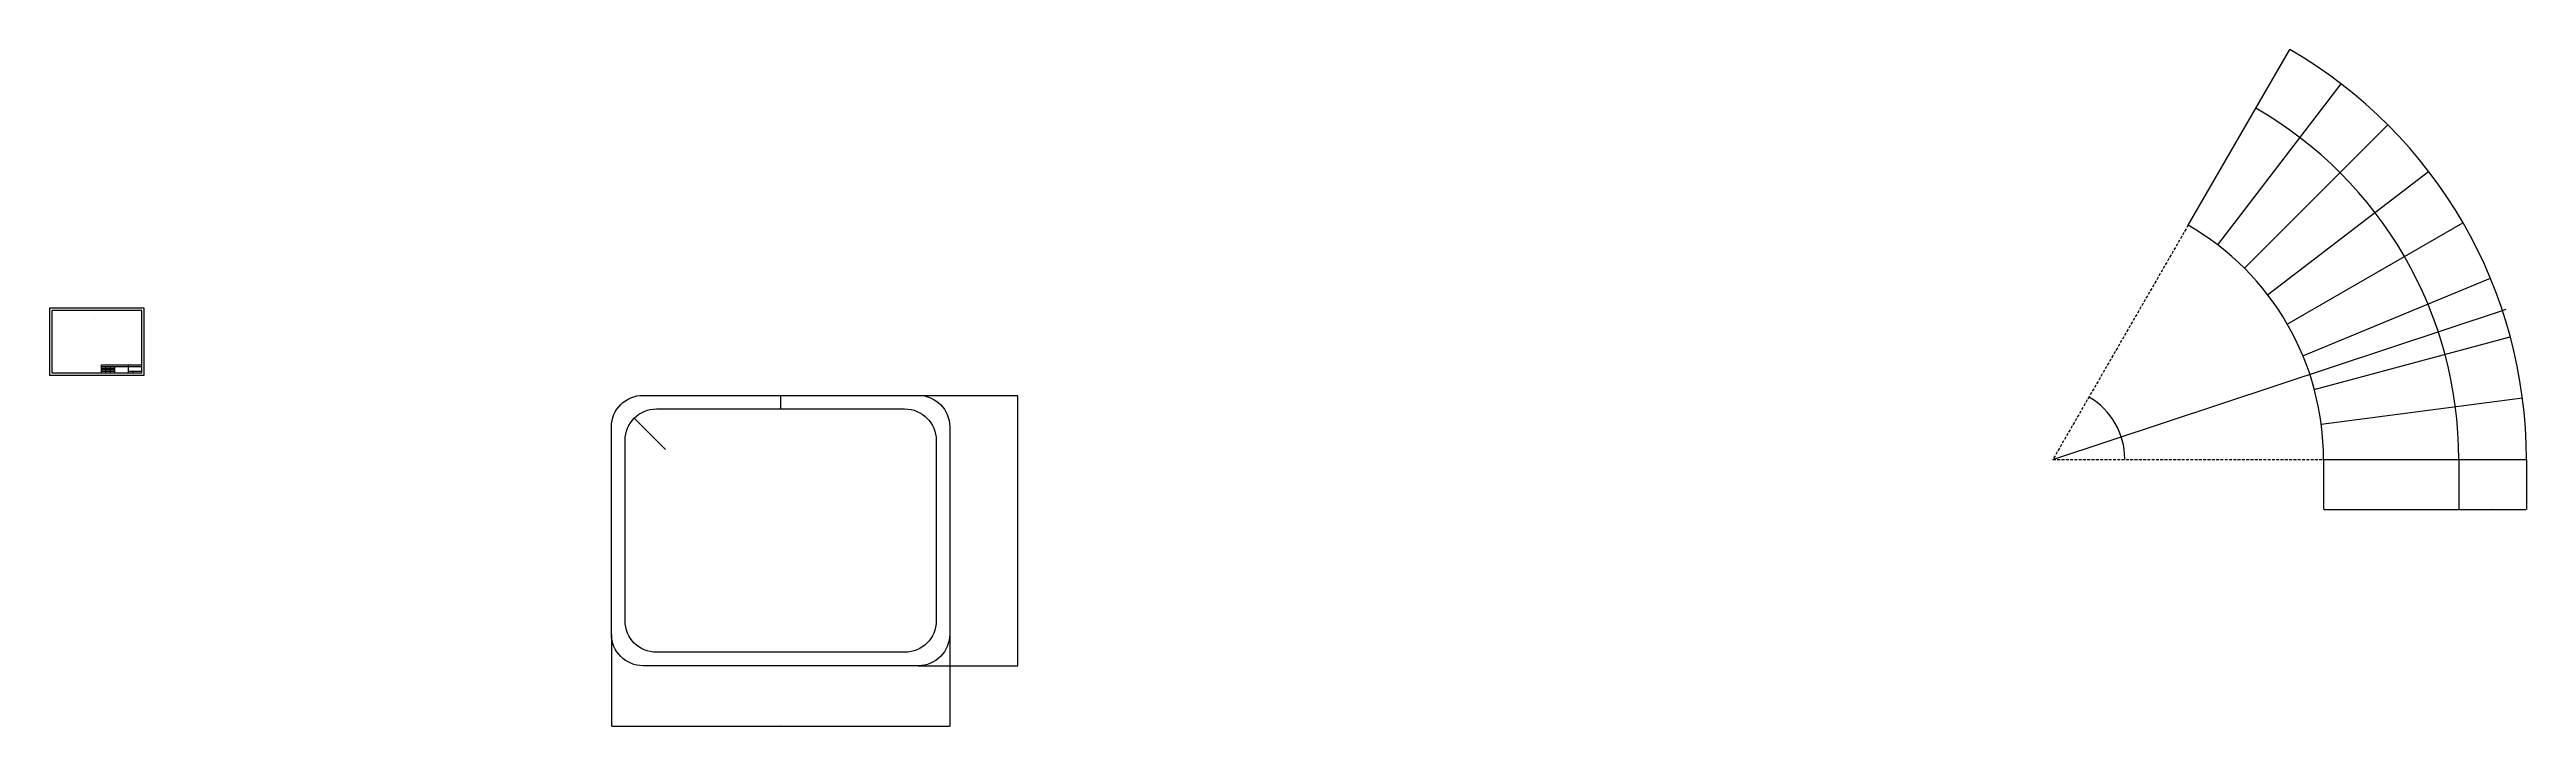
# Model space of a CAD drawing. Header units: millimetres. Extents: x -1642 to 49252, y 449 to 14556.
# Drawn here: x -1642 to 9343, y 449 to 3452 of the extents above; entities outside this region: 3.
import ezdxf

# ---------------------------------------------------------------- set-up
doc = ezdxf.new("R2010")
doc.units = ezdxf.units.MM
doc.linetypes.add('DASHED', pattern=[19.05, 12.7, -6.35])
doc.layers.get('Defpoints').update_dxf_attribs({"lineweight": 40})
doc.styles.get("Standard").update_dxf_attribs({"font": 'arial.ttf'})
doc.dimstyles.new('ISO-25', dxfattribs={"dimtxt": 2.5, "dimasz": 2.5, "dimexe": 1.25, "dimexo": 0.625, "dimtad": 1, "dimtxsty": 'Standard', "dimcen": 2.5, "dimadec": 0, "dimazin": 0, "dimtfac": 1, "dimtmove": 0, "dimatfit": 3, "dimfxl": 1, "dimarcsym": 0})

# ---------------------------------------------------------------- blocks, each defined once
blk = doc.blocks.new('*D8')
at = {"color": 0, "lineweight": -2, "transparency": 16777216}
for p, q in [((2211, 1918), (2653, 1918)), ((2651, 1915), (2651, 720)), ((2211, 718), (2653, 718))]:
    blk.add_line(p, q, dxfattribs=at)
for points in [[(2651, 1915), (2652, 1915), (2651, 1918)], [(2651, 720), (2652, 720), (2651, 718)]]:
    blk.add_solid(points, dxfattribs=at)
at = {"layer": 'Defpoints', "color": 0, "lineweight": -2, "transparency": 16777216}
for p in [(2211, 1918), (2211, 718), (2651, 718)]:
    blk.add_point(p, dxfattribs=at)
at = {"color": 0, "transparency": 16777216, "insert": (2650, 1318), "char_height": 2.5, "attachment_point": 5, "rotation": 90}
blk.add_mtext('1200', dxfattribs=at)
blk = doc.blocks.new('*D9')
at = {"color": 0, "lineweight": -2, "transparency": 16777216}
for p, q in [((851, 857), (851, 449)), ((2351, 857), (2351, 449)), ((853, 450), (2348, 450))]:
    blk.add_line(p, q, dxfattribs=at)
for points in [[(853, 450), (853, 450), (851, 450)], [(2348, 450), (2348, 450), (2351, 450)]]:
    blk.add_solid(points, dxfattribs=at)
at = {"layer": 'Defpoints', "color": 0, "lineweight": -2, "transparency": 16777216}
for p in [(851, 858), (2351, 858), (2351, 450)]:
    blk.add_point(p, dxfattribs=at)
at = {"color": 0, "transparency": 16777216, "insert": (1601, 452), "char_height": 2.5, "attachment_point": 5}
blk.add_mtext('1500', dxfattribs=at)
blk = doc.blocks.new('*D10')
at = {"color": 0, "lineweight": -2, "transparency": 16777216}
blk.add_line((1090, 1678), (953, 1815), dxfattribs=at)
blk.add_solid([(954, 1815), (953, 1815), (952, 1817)], dxfattribs=at)
at = {"layer": 'Defpoints', "color": 0, "lineweight": -2, "transparency": 16777216}
for p in [(952, 1817), (1051, 1718)]:
    blk.add_point(p, dxfattribs=at)
at = {"color": 0, "transparency": 16777216, "insert": (1088, 1683), "char_height": 2.5, "attachment_point": 5, "rotation": 315}
blk.add_mtext('R140', dxfattribs=at)
blk = doc.blocks.new('*D11')
at = {"color": 0, "lineweight": -2, "transparency": 16777216}
for p, q in [((1601, 1918), (1602, 1918)), ((1601, 1860), (1601, 1915)), ((1601, 1858), (1602, 1858))]:
    blk.add_line(p, q, dxfattribs=at)
for points in [[(1600, 1915), (1601, 1915), (1601, 1918)], [(1600, 1860), (1601, 1860), (1601, 1858)]]:
    blk.add_solid(points, dxfattribs=at)
at = {"layer": 'Defpoints', "color": 0, "lineweight": -2, "transparency": 16777216}
for p in [(1601, 1918), (1601, 1918), (1601, 1858)]:
    blk.add_point(p, dxfattribs=at)
at = {"color": 0, "transparency": 16777216, "insert": (1599, 1888), "char_height": 2.5, "attachment_point": 5, "rotation": 90}
blk.add_mtext('60', dxfattribs=at)
blk = doc.blocks.new('*U12')
blk.add_line((0, 0), (0, -900))
blk = doc.blocks.new('*U13')
at = {"color": 0, "linetype": 'ByBlock', "lineweight": -2, "transparency": 16777216}
for p, rotation in [((7843, 2673), 149.9999999999996), ((7974, 2586), 142.4999999999996), ((8092, 2482), 134.9999999999997), ((8195, 2364), 127.4999999999997), ((8282, 2234), 119.9999999999997), ((8352, 2093), 112.4999999999998), ((8402, 1944), 104.9999999999999), ((8433, 1790), 97.49999999999997), ((8443, 1634), 90)]:
    blk.add_blockref('*U12', p, dxfattribs=dict(at, rotation=rotation))
blk = doc.blocks.new('*D14')
at = {"color": 0, "lineweight": -2, "transparency": 16777216}
for p, q in [((8443, 1633), (8443, 1411)), ((9043, 1633), (9043, 1411)), ((8446, 1412), (9041, 1412))]:
    blk.add_line(p, q, dxfattribs=at)
for points in [[(8446, 1412), (8446, 1411), (8443, 1412)], [(9041, 1412), (9041, 1411), (9043, 1412)]]:
    blk.add_solid(points, dxfattribs=at)
at = {"layer": 'Defpoints', "color": 0, "lineweight": -2, "transparency": 16777216}
for p in [(8443, 1634), (9043, 1634), (9043, 1412)]:
    blk.add_point(p, dxfattribs=at)
at = {"color": 0, "transparency": 16777216, "insert": (8743, 1414), "char_height": 2.5, "attachment_point": 5}
blk.add_mtext('600', dxfattribs=at)
blk = doc.blocks.new('*D15')
at = {"color": 0, "lineweight": -2, "transparency": 16777216}
for p, q in [((9043, 1633), (9043, 1411)), ((9343, 1633), (9343, 1411)), ((9046, 1412), (9341, 1412))]:
    blk.add_line(p, q, dxfattribs=at)
for points in [[(9046, 1412), (9046, 1411), (9043, 1412)], [(9341, 1412), (9341, 1411), (9343, 1412)]]:
    blk.add_solid(points, dxfattribs=at)
at = {"layer": 'Defpoints', "color": 0, "lineweight": -2, "transparency": 16777216}
for p in [(9043, 1634), (9343, 1634), (9343, 1412)]:
    blk.add_point(p, dxfattribs=at)
at = {"color": 0, "transparency": 16777216, "insert": (9193, 1414), "char_height": 2.5, "attachment_point": 5}
blk.add_mtext('300', dxfattribs=at)
blk = doc.blocks.new('*D17')
at = {"color": 0, "lineweight": -2, "transparency": 16777216}
blk.add_arc((7243, 1634), 319, 0.4491, 59.5509, dxfattribs=at)
for points in [[(7404, 1908), (7405, 1909), (7403, 1910)], [(7562, 1636), (7562, 1636), (7562, 1634)]]:
    blk.add_solid(points, dxfattribs=at)
at = {"layer": 'Defpoints', "color": 0, "lineweight": -2, "transparency": 16777216}
for p in [(7843, 2673), (7543, 1743), (7243, 1634), (7243, 1634), (8443, 1634)]:
    blk.add_point(p, dxfattribs=at)
at = {"color": 0, "transparency": 16777216, "insert": (7521, 1794), "char_height": 2.5, "attachment_point": 5, "rotation": 300}
blk.add_mtext('60°', dxfattribs=at)
blk = doc.blocks.new('*D19')
at = {"color": 0, "lineweight": -2, "transparency": 16777216}
for p, q in [((7243, 1634), (9237, 2294)), ((9252, 2299), (9239, 2295))]:
    blk.add_line(p, q, dxfattribs=at)
blk.add_solid([(9239, 2295), (9239, 2294), (9237, 2294)], dxfattribs=at)
at = {"layer": 'Defpoints', "color": 0, "lineweight": -2, "transparency": 16777216}
for p in [(9237, 2294), (7243, 1634)]:
    blk.add_point(p, dxfattribs=at)
at = {"color": 0, "transparency": 16777216, "insert": (9246, 2299), "char_height": 2.5, "attachment_point": 5, "rotation": 18.3252}
blk.add_mtext('R2100', dxfattribs=at)

msp = doc.modelspace()

# ---------------------------------------------------------------- linework, layer by layer
for p, q in [((7843.049, 2673.007), (8293.049, 3452.429)), ((-1641.529, 2305.161), (-1641.529, 2008.161)), ((-1221.529, 2305.161), (-1641.529, 2305.088)), ((-1221.529, 2305.161), (-1641.529, 2305.088)), ((-1631.529, 2305.161), (-1631.529, 2305.09)), ((-1231.529, 2295.159), (-1631.529, 2295.09)), ((-1631.529, 2295.09), (-1631.529, 2018.161)), ((-1231.529, 2305.159), (-1231.529, 2305.161)), ((-1231.529, 2018.161), (-1231.529, 2295.159)), ((-1221.529, 2008.161), (-1221.529, 2305.161)), ((-1221.527, 2295.161), (-1221.529, 2295.161)), ((-1641.529, 2008.161), (-1221.529, 2008.161)), ((-1631.529, 2018.161), (-1231.529, 2018.161)), ((-1411.529, 2053.161), (-1231.529, 2053.161)), ((-1411.529, 2018.161), (-1411.529, 2053.161)), ((-1411.529, 2046.161), (-1231.529, 2046.161)), ((-1411.529, 2039.161), (-1351.529, 2039.161)), ((-1411.529, 2032.161), (-1351.529, 2032.161)), ((-1411.529, 2025.161), (-1351.529, 2025.161)), ((-1391.529, 2018.161), (-1391.529, 2046.161)), ((-1371.529, 2018.161), (-1371.529, 2046.161)), ((-1351.529, 2018.161), (-1351.529, 2046.161)), ((-1291.529, 2018.161), (-1291.529, 2053.161)), ((-1291.529, 2025.161), (-1231.529, 2025.161)), ((-1271.529, 2025.161), (-1271.529, 2018.161)), ((-1231.529, 2018.161), (-1231.529, 2074.161))]:
    msp.add_line(p, q)
at = {"linetype": 'DASHED'}
for p, q in [((7843.049, 2673.007), (7243.049, 1633.776)), ((7243.049, 1633.776), (8443.049, 1633.776))]:
    msp.add_line(p, q, dxfattribs=at)
msp.add_lwpolyline([(48942.937, 14403.143, 0, 0, 0), (48942.937, 14403.143, 3, 0, 0), (48942.937, 14427.143, 0, 0, 0)], format="xyseb")
msp.add_lwpolyline([(-1443.588, 2259.896), (-1443.588, 2259.896), (-1443.588, 2259.896), (-1443.588, 2259.896)], close=True)
for points in [[(850.652, 857.941), (850.652, 1777.941, -0.414213562), (990.652, 1917.941), (2210.652, 1917.941, -0.414213562), (2350.652, 1777.941), (2350.652, 857.941, -0.414213562), (2210.652, 717.941), (990.652, 717.941, -0.414213562)], [(910.652, 917.941), (910.652, 1717.941, -0.414213562), (1050.652, 1857.941), (2150.652, 1857.941, -0.414213562), (2290.652, 1717.941), (2290.652, 917.941, -0.414213562), (2150.652, 777.941), (1050.652, 777.941, -0.414213562)]]:
    msp.add_lwpolyline(points, format="xyb", close=True)
msp.add_circle((48942.937, 14415.143), 12)
for radius in [2100, 1800, 1200]:
    msp.add_arc((7243.049, 1633.776), radius, 0, 60)

# ---------------------------------------------------------------- block references
msp.add_blockref('*U13', (0, 0))

# ---------------------------------------------------------------- texts
msp.add_text('N', height=2.533, rotation=180).set_placement((48944.051, 14430.565))

# ---------------------------------------------------------------- dimensions: what is measured, and where the dimension line sits
dim = msp.add_angular_dim_2l(base=(7542.76, 1742.862), line1=((7243.049, 1633.776), (8443.049, 1633.776)), line2=((7843.049, 2673.007), (7243.049, 1633.776)), dimstyle='ISO-25')
dim.commit()
dim.dimension.update_dxf_attribs({"geometry": '*D17', "text_midpoint": (7520.911, 1794.2)})
dim = msp.add_radius_dim(center=(7243.049, 1633.776), mpoint=(9236.552, 2294.038), dimstyle='ISO-25')
dim.commit()
dim.dimension.update_dxf_attribs({"geometry": '*D19', "text_midpoint": (9245.969, 2299.16)})
for base, p1, p2, picture, middle in [((1600.652, 1917.941), (1600.652, 1857.941), (1600.652, 1917.941), '*D11', (1598.751, 1887.941)), ((2651.466, 717.941), (2210.652, 1917.941), (2210.652, 717.941), '*D8', (2649.565, 1317.941))]:
    dim = msp.add_linear_dim(base=base, p1=p1, p2=p2, angle=90, dimstyle='ISO-25')
    dim.commit()
    dim.dimension.update_dxf_attribs({"geometry": picture, "text_midpoint": middle})
dim = msp.add_radius_dim(center=(1050.652, 1717.941), mpoint=(951.657, 1816.936), dimstyle='ISO-25')
dim.commit()
dim.dimension.update_dxf_attribs({"geometry": '*D10', "text_midpoint": (1087.122, 1681.471), "dimtype": 164})
for base, p1, p2, picture, middle in [((9043.049, 1411.753), (8443.049, 1633.776), (9043.049, 1633.776), '*D14', (8743.049, 1413.655)), ((9343.049, 1411.753), (9043.049, 1633.776), (9343.049, 1633.776), '*D15', (9193.049, 1413.655)), ((2350.652, 449.938), (850.652, 857.941), (2350.652, 857.941), '*D9', (1600.652, 451.84))]:
    dim = msp.add_linear_dim(base=base, p1=p1, p2=p2, dimstyle='ISO-25')
    dim.commit()
    dim.dimension.update_dxf_attribs({"geometry": picture, "text_midpoint": middle})

doc.saveas('drawing.dxf')
